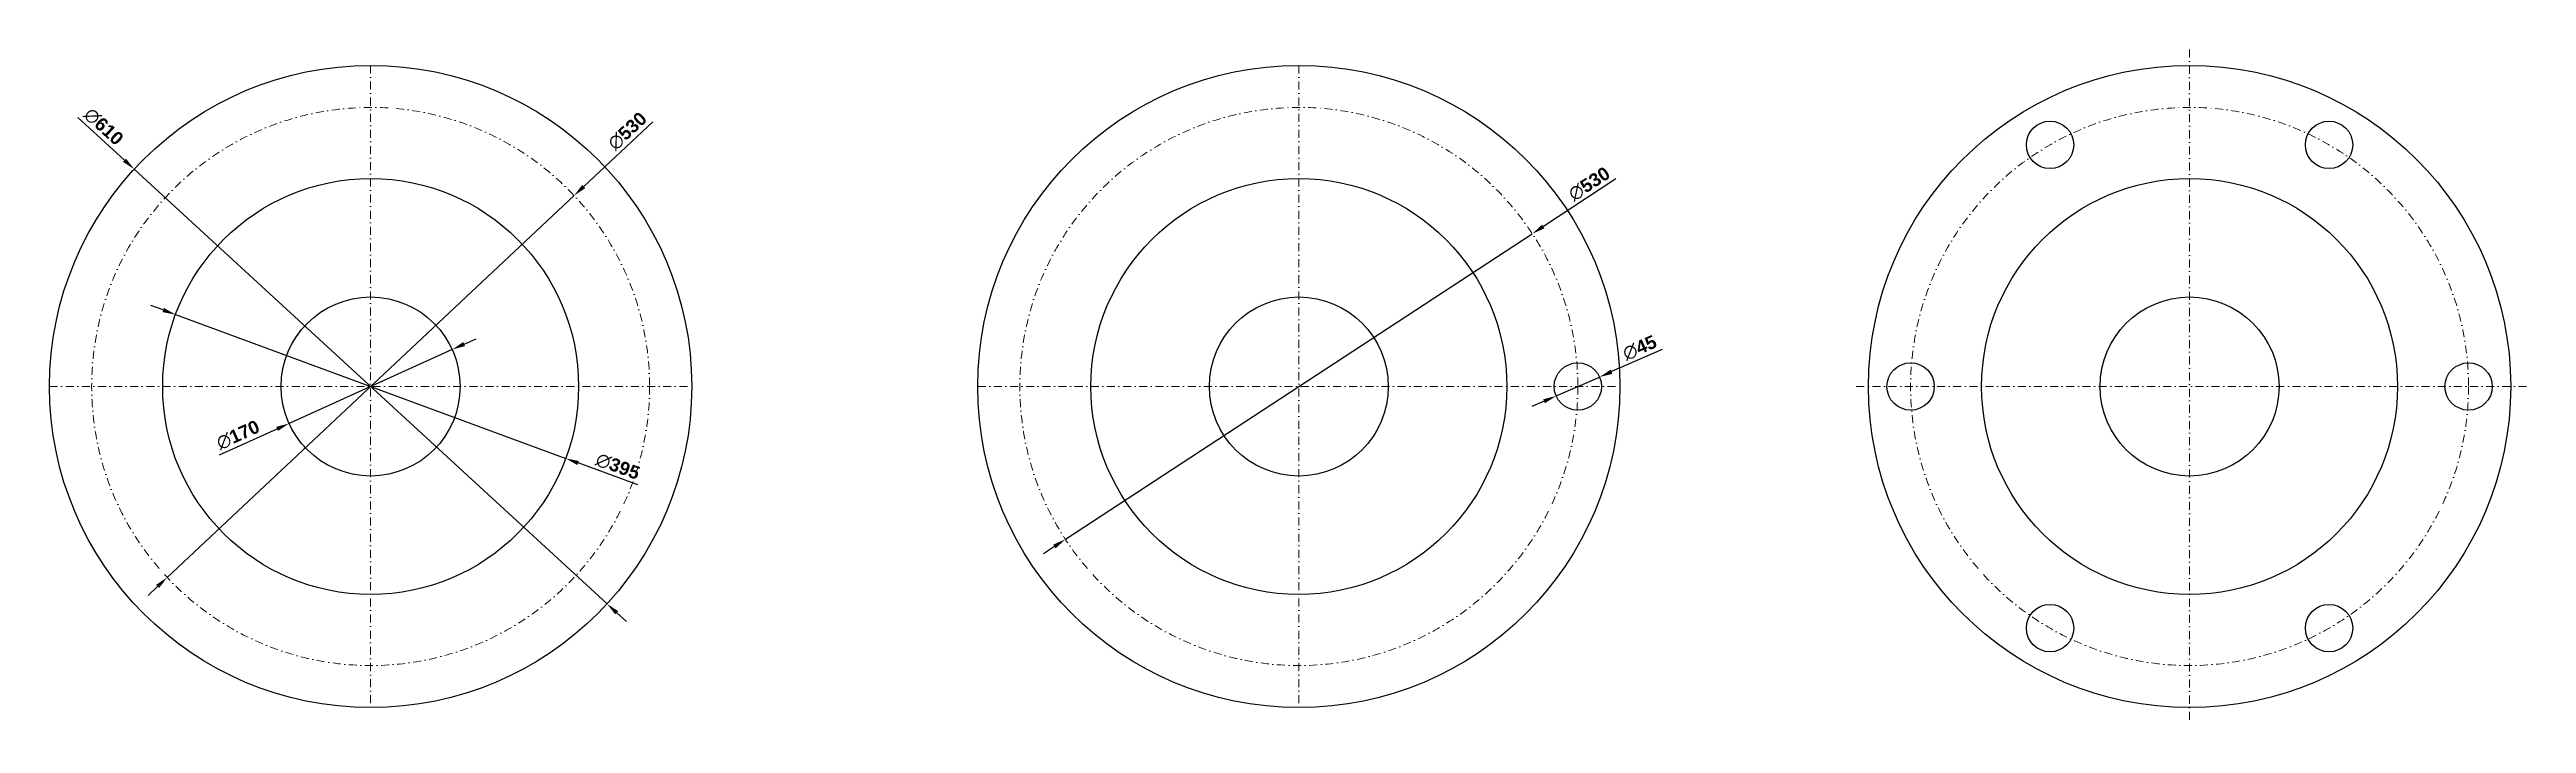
# Model space of a CAD drawing. Header units: millimetres. Extents: x 2534 to 17250, y -878 to 451.
# Drawn here: x 12234 to 14587, y -806 to -166 of the extents above; entities that cross this region are included whole.
import ezdxf

# ---------------------------------------------------------------- set-up
doc = ezdxf.new("R2010")
doc.units = ezdxf.units.MM
doc.header["$LTSCALE"] = 0.3
doc.linetypes.add('DASHDOTX2', pattern=[50.8, 25.4, -12.7, 0, -12.7])
for name, color, linetype, lineweight in [('Contorno', 5, 'Continuous', 30), ('Cotas', 7, 'Continuous', 9), ('Linha de Centro', 46, 'DASHDOTX2', 9)]:
    doc.layers.add(name, color=color, linetype=linetype, lineweight=lineweight)
doc.styles.get("Standard").update_dxf_attribs({"font": ''})
doc.styles.get('Standard').set_extended_font_data('Arial', bold=True)
doc.dimstyles.new('cota annotative', dxfattribs={"dimtxt": 2.5, "dimasz": 2.5, "dimexe": 1.25, "dimexo": 2, "dimtad": 1, "dimtxsty": 'Standard', "dimcen": -5, "dimclrt": 102, "dimadec": 0, "dimazin": 0, "dimtfac": 1, "dimtmove": 0, "dimatfit": 3, "dimfxl": 1, "dimarcsym": 0})

# ---------------------------------------------------------------- blocks, each defined once
blk = doc.blocks.new('*D19')
at = {"layer": 'Cotas', "color": 0, "lineweight": -2, "transparency": 16777216}
for p, q in [((12261.4, -230.7), (12305.6, -271.3)), ((12763.9, -692.6), (12314.8, -279.8)), ((12773.1, -701.1), (12782.3, -709.5))]:
    blk.add_line(p, q, dxfattribs=at)
at = {"layer": 'Cotas', "color": 0, "transparency": 16777216}
for points in [[(12307, -269.8), (12304.2, -272.9), (12314.8, -279.8)], [(12774.5, -699.5), (12771.7, -702.6), (12763.9, -692.6)]]:
    blk.add_solid(points, dxfattribs=at)
at = {"layer": 'Defpoints', "color": 0, "transparency": 16777216}
for p in [(12314.8, -279.8), (12763.9, -692.6)]:
    blk.add_point(p, dxfattribs=at)
at = {"layer": 'Cotas', "color": 102, "transparency": 16777216, "insert": (12285.7, -239.4), "char_height": 12.5, "attachment_point": 5, "rotation": 317.4113}
blk.add_mtext('∅610', dxfattribs=at)
blk = doc.blocks.new('*D20')
at = {"layer": 'Cotas', "color": 0, "lineweight": -2, "transparency": 16777216}
for p, q in [((12807.5, -234.7), (12741.8, -296.3)), ((12346.1, -667.5), (12732.6, -304.9)), ((12337, -676), (12327.9, -684.6))]:
    blk.add_line(p, q, dxfattribs=at)
at = {"layer": 'Cotas', "color": 0, "transparency": 16777216}
for points in [[(12740.3, -294.8), (12743.2, -297.9), (12732.6, -304.9)], [(12335.6, -674.5), (12338.4, -677.6), (12346.1, -667.5)]]:
    blk.add_solid(points, dxfattribs=at)
at = {"layer": 'Defpoints', "color": 0, "transparency": 16777216}
for p in [(12732.6, -304.9), (12346.1, -667.5)]:
    blk.add_point(p, dxfattribs=at)
at = {"layer": 'Cotas', "color": 102, "transparency": 16777216, "insert": (12783.3, -243.7), "char_height": 12.5, "attachment_point": 5, "rotation": 43.1697}
blk.add_mtext('∅530', dxfattribs=at)
blk = doc.blocks.new('*D21')
at = {"layer": 'Cotas', "color": 0, "lineweight": -2, "transparency": 16777216}
for p, q in [((12342.3, -413.5), (12330.6, -409.2)), ((12354.1, -417.9), (12724.7, -554.5)), ((12793.1, -579.7), (12736.4, -558.8))]:
    blk.add_line(p, q, dxfattribs=at)
at = {"layer": 'Cotas', "color": 0, "transparency": 16777216}
for points in [[(12343.1, -411.6), (12341.6, -415.5), (12354.1, -417.9)], [(12737.1, -556.9), (12735.7, -560.8), (12724.7, -554.5)]]:
    blk.add_solid(points, dxfattribs=at)
at = {"layer": 'Defpoints', "color": 0, "transparency": 16777216}
for p in [(12354.1, -417.9), (12724.7, -554.5)]:
    blk.add_point(p, dxfattribs=at)
at = {"layer": 'Cotas', "color": 102, "transparency": 16777216, "insert": (12774.1, -562.1), "char_height": 12.5, "attachment_point": 5, "rotation": 339.7586}
blk.add_mtext('∅395', dxfattribs=at)
blk = doc.blocks.new('*D22')
at = {"layer": 'Cotas', "color": 0, "lineweight": -2, "transparency": 16777216}
for p, q in [((12628.2, -445.9), (12639.6, -440.8)), ((12616.8, -451.1), (12462, -521.3)), ((12395.9, -551.2), (12450.6, -526.4))]:
    blk.add_line(p, q, dxfattribs=at)
at = {"layer": 'Cotas', "color": 0, "transparency": 16777216}
for points in [[(12627.3, -444), (12629, -447.8), (12616.8, -451.1)], [(12449.7, -524.5), (12451.4, -528.3), (12462, -521.3)]]:
    blk.add_solid(points, dxfattribs=at)
at = {"layer": 'Defpoints', "color": 0, "transparency": 16777216}
for p in [(12616.8, -451.1), (12462, -521.3)]:
    blk.add_point(p, dxfattribs=at)
at = {"layer": 'Cotas', "color": 102, "transparency": 16777216, "insert": (12413.4, -532.3), "char_height": 12.5, "attachment_point": 5, "rotation": 24.3792}
blk.add_mtext('∅170', dxfattribs=at)
blk = doc.blocks.new('*D23')
at = {"layer": 'Cotas', "color": 0, "lineweight": -2, "transparency": 16777216}
for p, q in [((13766.3, -451), (13718.1, -472.1)), ((13665.4, -495.2), (13706.7, -477.2)), ((13654, -500.2), (13642.5, -505.2))]:
    blk.add_line(p, q, dxfattribs=at)
at = {"layer": 'Cotas', "color": 0, "transparency": 16777216}
for points in [[(13717.3, -470.2), (13718.9, -474.1), (13706.7, -477.2)], [(13653.2, -498.3), (13654.8, -502.1), (13665.4, -495.2)]]:
    blk.add_solid(points, dxfattribs=at)
at = {"layer": 'Defpoints', "color": 0, "transparency": 16777216}
for p in [(13706.7, -477.2), (13665.4, -495.2)]:
    blk.add_point(p, dxfattribs=at)
at = {"layer": 'Cotas', "color": 102, "transparency": 16777216, "insert": (13744.8, -449.5), "char_height": 12.5, "attachment_point": 5, "rotation": 23.6576}
blk.add_mtext('∅45', dxfattribs=at)
blk = doc.blocks.new('*D38')
at = {"layer": 'Cotas', "color": 0, "lineweight": -2, "transparency": 16777216}
for p, q in [((13722.3, -289.1), (13653.3, -334.3)), ((13199.3, -631.3), (13642.8, -341.1)), ((13188.8, -638.1), (13178.4, -645))]:
    blk.add_line(p, q, dxfattribs=at)
at = {"layer": 'Cotas', "color": 0, "transparency": 16777216}
for points in [[(13652.1, -332.5), (13654.4, -336), (13642.8, -341.1)], [(13187.7, -636.4), (13190, -639.9), (13199.3, -631.3)]]:
    blk.add_solid(points, dxfattribs=at)
at = {"layer": 'Defpoints', "color": 0, "transparency": 16777216}
for p in [(13642.8, -341.1), (13199.3, -631.3)]:
    blk.add_point(p, dxfattribs=at)
at = {"layer": 'Cotas', "color": 102, "transparency": 16777216, "insert": (13696.9, -293.8), "char_height": 12.5, "attachment_point": 5, "rotation": 33.1961}
blk.add_mtext('∅530', dxfattribs=at)

msp = doc.modelspace()

# ---------------------------------------------------------------- linework, layer by layer
at = {"layer": 'Contorno'}
for centre, radius in [((12539.374, -486.189), 305), ((13421.054, -486.189), 305), ((14267.128, -486.189), 305), ((14134.628, -256.692), 22.5), ((14399.628, -256.692), 22.5), ((12539.374, -486.189), 197.5), ((13421.054, -486.189), 197.5), ((14267.128, -486.189), 197.5), ((12539.374, -486.189), 85), ((13421.054, -486.189), 85), ((14267.128, -486.189), 85), ((13686.054, -486.189), 22.5), ((14002.128, -486.189), 22.5), ((14532.128, -486.189), 22.5), ((14134.628, -715.685), 22.5), ((14399.628, -715.685), 22.5)]:
    msp.add_circle(centre, radius, dxfattribs=at)
at = {"layer": 'Linha de Centro'}
for p, q in [((12539.374, -181.189), (12539.374, -791.189)), ((13421.054, -181.189), (13421.054, -791.189)), ((14267.128, -166.189), (14267.128, -806.189)), ((12234.374, -486.189), (12844.374, -486.189)), ((13116.054, -486.189), (13726.054, -486.189)), ((14587.128, -486.189), (13947.128, -486.189))]:
    msp.add_line(p, q, dxfattribs=at)
for centre in [(12539.374, -486.189), (13421.054, -486.189), (14267.128, -486.189)]:
    msp.add_circle(centre, 265, dxfattribs=at)

# ---------------------------------------------------------------- dimensions: what is measured, and where the dimension line sits
at = {"layer": 'Cotas'}
for p1, p2, picture, middle in [((12763.924, -692.592), (12314.824, -279.786), '*D19', (12285.69, -239.392)), ((12354.071, -417.858), (12724.677, -554.519), '*D21', (12774.073, -562.051)), ((12616.795, -451.103), (12461.953, -521.274), '*D22', (12413.381, -532.282))]:
    dim = msp.add_diameter_dim_2p(p1=p1, p2=p2, dimstyle='cota annotative', dxfattribs=at)
    dim.commit()
    dim.dimension.update_dxf_attribs({"geometry": picture, "text_midpoint": middle})
for p1, p2, picture, middle in [((12346.101, -667.491), (12732.646, -304.886), '*D20', (12790.126, -250.967)), ((13199.302, -631.278), (13642.806, -341.099), '*D38', (13702.352, -302.14)), ((13665.445, -495.217), (13706.663, -477.16), '*D23', (13748.79, -458.705))]:
    dim = msp.add_diameter_dim_2p(p1=p1, p2=p2, dimstyle='cota annotative', dxfattribs=at)
    dim.commit()
    dim.dimension.update_dxf_attribs({"geometry": picture, "text_midpoint": middle, "dimtype": 163})

doc.saveas('drawing.dxf')
